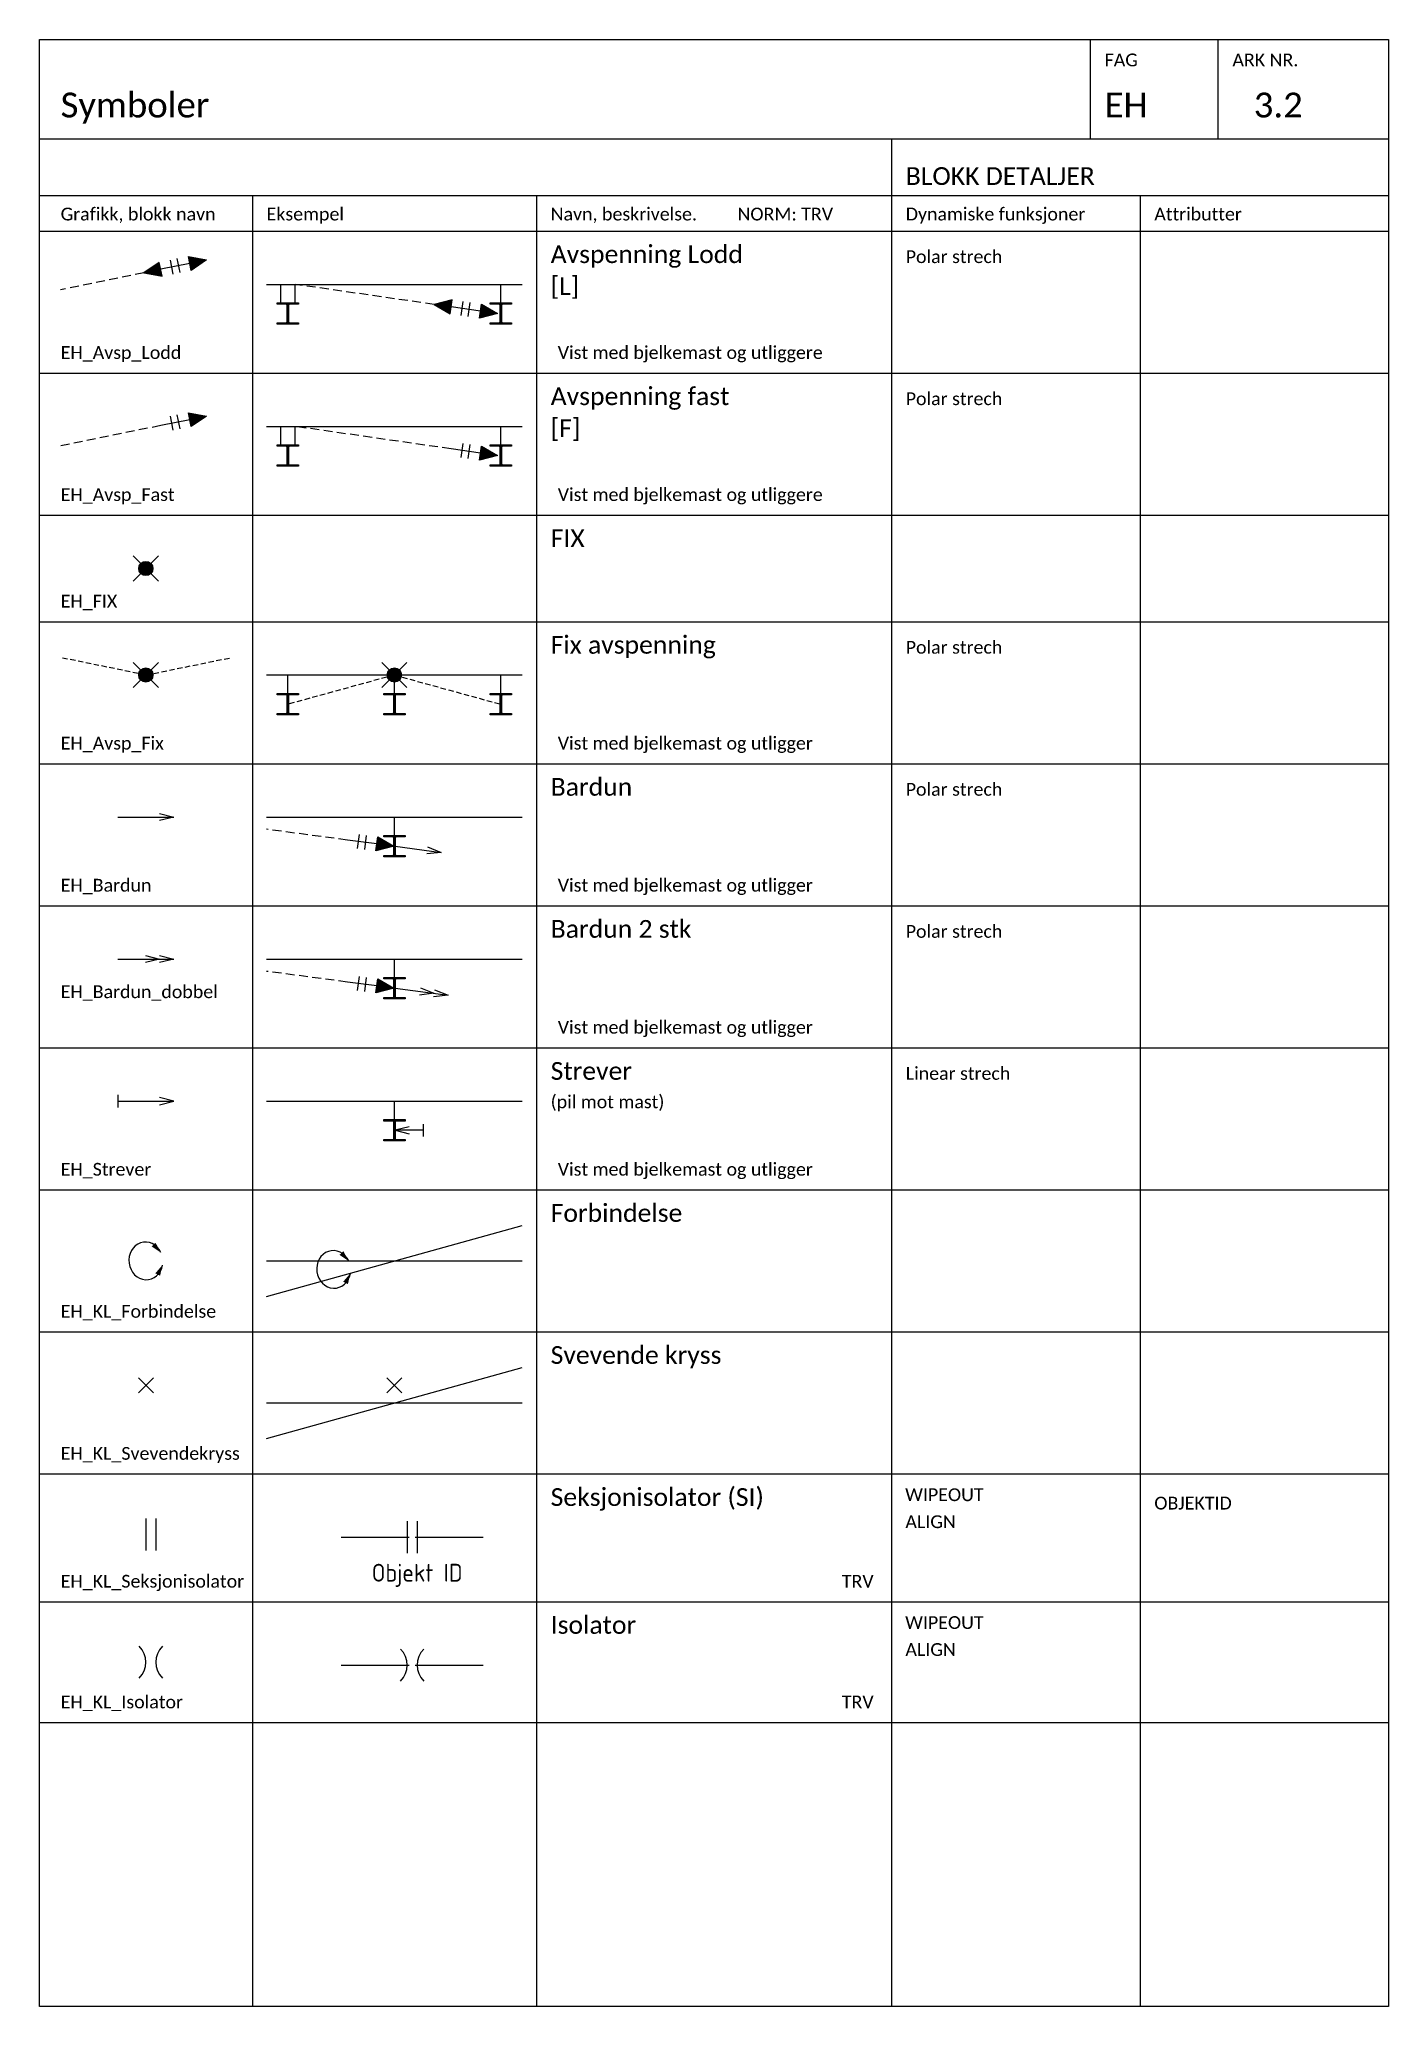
# Model space of a CAD drawing. Header units: metres. Extents: x -220 to 846, y -1228 to 277.
# Drawn here: x 210 to 400, y -614 to -337 of the extents above; entities that cross this region are included whole.
import ezdxf
from ezdxf.enums import TextEntityAlignment as Align

# ---------------------------------------------------------------- set-up
doc = ezdxf.new("R2010")
doc.units = ezdxf.units.M
doc.set_wipeout_variables(frame=1)
doc.linetypes.add('HIDDEN', pattern=[0.375, 0.25, -0.125])
doc.layers.add('-Wipeoutframe', color=7, linetype='Continuous', true_color=0xfefefe)
doc.layers.add('JBTEH_ATT_OBJEKTID', color=2, linetype='Continuous', lineweight=25)
for name, color, linetype in [('JBTEH_KL_Mast_staal', 2, 'Continuous'), ('JBTEH_KL_Utligger', 4, 'Continuous'), ('JBTEH_Komponenter', 4, 'Continuous'), ('JBTEH_KTL_Sort', 7, 'Continuous'), ('RAMME', 5, 'Continuous'), ('RAMME SYMBOLER', 4, 'Continuous'), ('RAMME TEKST', 7, 'Continuous')]:
    doc.layers.add(name, color=color, linetype=linetype)
doc.styles.add('Calibri', font='calibri.ttf')
doc.styles.add('ISO25', font='isocp.shx', dxfattribs={"width": 0.9, "height": 2.5})

msp = doc.modelspace()

# ---------------------------------------------------------------- texts
at = {"layer": 'RAMME TEKST', "linetype": 'ByBlock', "style": 'Calibri'}
for s, height, p in [('FAG', 1.8, (360, -340.8)), ('ARK NR.', 1.8, (378, -340.8)), ('Symboler', 3.5, (213, -348)), ('EH', 3.5, (360, -348)), ('3.2', 3.5, (381, -348)), ('BLOKK DETALJER', 2.5, (332, -357.5)), ('Grafikk, blokk navn', 1.8, (213, -362.5)), ('Eksempel', 1.8, (242, -362.5)), ('Navn, beskrivelse.         NORM: TRV', 1.8, (282, -362.5)), ('Dynamiske funksjoner', 1.8, (332, -362.5)), ('Attributter', 1.8, (367, -362.5)), ('Avspenning Lodd', 2.5, (282, -368.5)), ('Polar strech', 1.8, (332, -368.5)), ('[L]', 2.5, (282, -373)), ('EH_Avsp_Lodd', 1.8, (213, -382)), ('Vist med bjelkemast og utliggere', 1.8, (283, -382)), ('Avspenning fast', 2.5, (282, -388.5)), ('Polar strech', 1.8, (332, -388.5)), ('[F]', 2.5, (282, -393)), ('EH_Avsp_Fast', 1.8, (213, -402)), ('Vist med bjelkemast og utliggere', 1.8, (283, -402)), ('FIX', 2.5, (282, -408.5)), ('EH_FIX', 1.8, (213, -417)), ('Fix avspenning', 2.5, (282, -423.5)), ('Polar strech', 1.8, (332, -423.5)), ('EH_Avsp_Fix', 1.8, (213, -437)), ('Vist med bjelkemast og utligger', 1.8, (283, -437)), ('Bardun', 2.5, (282, -443.5)), ('Polar strech', 1.8, (332, -443.5)), ('EH_Bardun', 1.8, (213, -457)), ('Vist med bjelkemast og utligger', 1.8, (283, -457)), ('Bardun 2 stk', 2.5, (282, -463.5)), ('Polar strech', 1.8, (332, -463.5)), ('EH_Bardun_dobbel', 1.8, (213, -472)), ('Vist med bjelkemast og utligger', 1.8, (283, -477)), ('Strever', 2.5, (282, -483.5)), ('Linear strech', 1.8, (332, -483.5)), ('(pil mot mast)', 1.8, (282, -487.5)), ('EH_Strever', 1.8, (213, -497)), ('Vist med bjelkemast og utligger', 1.8, (283, -497)), ('Forbindelse', 2.5, (282, -503.5)), ('EH_KL_Forbindelse', 1.8, (213, -517)), ('Svevende kryss', 2.5, (282, -523.5)), ('EH_KL_Svevendekryss', 1.8, (213, -537)), ('EH_KL_Seksjonisolator', 1.8, (213, -555)), ('TRV', 1.8, (323, -555)), ('EH_KL_Isolator', 1.8, (213, -572)), ('TRV', 1.8, (323, -572))]:
    msp.add_text(s, height=height, dxfattribs=at).set_placement(p)
at = {"layer": 'RAMME TEKST', "style": 'Calibri'}
for s, p in [('WIPEOUT', (331.92, -542.82)), ('OBJEKTID', (367, -544)), ('ALIGN', (331.95, -546.62)), ('WIPEOUT', (331.92, -560.82)), ('ALIGN', (331.95, -564.62))]:
    msp.add_text(s, height=1.8, dxfattribs=at).set_placement(p)
at = {"layer": 'RAMME TEKST', "linetype": 'ByBlock', "char_height": 2.5, "attachment_point": 1, "style": 'Calibri'}
for s, insert in [('Seksjonisolator (SI)', (282, -541)), ('Isolator', (282, -559))]:
    msp.add_mtext_dynamic_manual_height_columns(s, width=46, gutter_width=6.5, heights=[0], dxfattribs=dict(at, insert=insert))

# ---------------------------------------------------------------- blocks, each defined once
blk = doc.blocks.new('*U100')
blk.add_line((0, 0), (7.875, 0))
blk.add_lwpolyline([(5.875, 0.5), (7.875, 0), (5.875, -0.5)])
blk = doc.blocks.new('*U95')
h = blk.add_hatch(color=4)
h.dxf.hatch_style = 1
h.paths.add_polyline_path([(14.29, 1.89), (13.89, 3.85), (11.73, 2.39)])
h = blk.add_hatch(color=4)
h.dxf.hatch_style = 1
h.paths.add_polyline_path([(18.38, 2.72), (17.98, 4.68), (20.55, 4.19)])
at = {"color": 4}
for p, q in [((18.18, 3.7), (14.09, 2.87)), ((15.85, 2.21), (15.45, 4.17)), ((16.83, 2.41), (16.43, 4.37))]:
    blk.add_line(p, q, dxfattribs=at)
at = {"linetype": 'HIDDEN', "ltscale": 5}
blk.add_line((11.73, 2.39), (0, 0), dxfattribs=at)
at = {"color": 4}
for points in [[(14.29, 1.89), (13.89, 3.85), (11.73, 2.39)], [(18.38, 2.72), (17.98, 4.68), (20.55, 4.19)]]:
    blk.add_lwpolyline(points, close=True, dxfattribs=at)
blk = doc.blocks.new('*U91')
h = blk.add_hatch(color=4)
h.dxf.hatch_style = 1
h.paths.add_polyline_path([(18.38, 2.72), (17.98, 4.68), (20.55, 4.19)])
at = {"linetype": 'HIDDEN', "ltscale": 5}
blk.add_line((14.09, 2.87), (0, 0), dxfattribs=at)
at = {"color": 4}
for p, q in [((18.18, 3.7), (14.09, 2.87)), ((15.85, 2.21), (15.45, 4.17)), ((16.83, 2.41), (16.43, 4.37))]:
    blk.add_line(p, q, dxfattribs=at)
blk.add_lwpolyline([(18.38, 2.72), (17.98, 4.68), (20.55, 4.19)], close=True, dxfattribs=at)
blk = doc.blocks.new('EH_KL_Forbinelse')
for points in [[(-0.24, 1.76, 0, 0.75, 0), (-1.25, 2.87, 0, 0, 0)], [(0, 0, 0, 0.75, 0), (-0.67, -1.34, 0, 0, 0)]]:
    blk.add_lwpolyline(points, format="xyseb")
blk.add_ellipse((-2.34, 0.57), major_axis=(-0.34, 2.63), ratio=0.899396, start_param=5.060386, end_param=10.660651)
blk = doc.blocks.new('*U104')
for p, q in [((0, 0.875), (0, -0.875)), ((0, 0), (7.875, 0)), ((7.875, 0), (5.875, 0.5)), ((5.875, -0.5), (7.875, 0))]:
    blk.add_line(p, q)
blk = doc.blocks.new('EH_FIX')
h = blk.add_hatch(color=256)
h.dxf.hatch_style = 1
edge = h.paths.add_edge_path()
edge.add_arc((0, 0), 1, 0, 360)
for p, q in [((1.77, 1.77), (-1.77, -1.77)), ((-1.77, 1.77), (1.77, -1.77))]:
    blk.add_line(p, q)
blk.add_circle((0, 0), 1)
blk = doc.blocks.new('EH_KL_Svevendekryss')
for p, q in [((-1.06, -1.06), (1.06, 1.06)), ((-1.06, 1.06), (1.06, -1.06))]:
    blk.add_line(p, q)
blk = doc.blocks.new('*U97')
h = blk.add_hatch(color=256)
h.dxf.hatch_style = 1
edge = h.paths.add_edge_path()
edge.add_arc((0, 0), 1, 0, 360)
at = {"linetype": 'HIDDEN', "ltscale": 3}
for q in [(-12, 2.44), (12, 2.44)]:
    blk.add_line((0, 0), q, dxfattribs=at)
for p, q in [((1.77, 1.77), (-1.77, -1.77)), ((-1.77, 1.77), (1.77, -1.77))]:
    blk.add_line(p, q)
blk.add_circle((0, 0), 1)
blk = doc.blocks.new('*U102')
blk.add_line((0, 0), (7.875, 0))
for points in [[(3.875, 0.5), (5.875, 0), (3.875, -0.5)], [(5.875, 0.5), (7.875, 0), (5.875, -0.5)]]:
    blk.add_lwpolyline(points)
blk = doc.blocks.new('*U96')
h = blk.add_hatch(color=4)
h.dxf.hatch_style = 1
h.paths.add_polyline_path([(21.84, -4.15), (22.12, -2.17), (19.59, -2.82)])
h = blk.add_hatch(color=4)
h.dxf.hatch_style = 1
h.paths.add_polyline_path([(25.97, -4.75), (26.25, -2.77), (28.5, -4.1)])
at = {"linetype": 'HIDDEN', "ltscale": 5}
blk.add_line((19.59, -2.82), (0, 0), dxfattribs=at)
at = {"color": 4}
for p, q in [((23.41, -4.38), (23.69, -2.4)), ((24.4, -4.52), (24.68, -2.54)), ((26.11, -3.76), (21.98, -3.16))]:
    blk.add_line(p, q, dxfattribs=at)
for points in [[(21.84, -4.15), (22.12, -2.17), (19.59, -2.82)], [(25.97, -4.75), (26.25, -2.77), (28.5, -4.1)]]:
    blk.add_lwpolyline(points, close=True, dxfattribs=at)
blk = doc.blocks.new('*U92')
h = blk.add_hatch(color=4)
h.dxf.hatch_style = 1
h.paths.add_polyline_path([(25.97, -4.75), (26.25, -2.77), (28.5, -4.1)])
at = {"linetype": 'HIDDEN', "ltscale": 5}
blk.add_line((21.98, -3.16), (0, 0), dxfattribs=at)
at = {"color": 4}
for p, q in [((23.41, -4.38), (23.69, -2.4)), ((24.4, -4.52), (24.68, -2.54)), ((26.11, -3.76), (21.98, -3.16))]:
    blk.add_line(p, q, dxfattribs=at)
blk.add_lwpolyline([(25.97, -4.75), (26.25, -2.77), (28.5, -4.1)], close=True, dxfattribs=at)
blk = doc.blocks.new('*U98')
h = blk.add_hatch(color=256)
h.dxf.hatch_style = 1
edge = h.paths.add_edge_path()
edge.add_arc((0, 0), 1, 0, 360)
at = {"linetype": 'HIDDEN', "ltscale": 3}
for q in [(-14.91, -4.1), (14.91, -4.1)]:
    blk.add_line((0, 0), q, dxfattribs=at)
for p, q in [((1.77, 1.77), (-1.77, -1.77)), ((-1.77, 1.77), (1.77, -1.77))]:
    blk.add_line(p, q)
blk.add_circle((0, 0), 1)
blk = doc.blocks.new('*U99')
blk.add_line((0, 0), (6.5, -0.86))
blk.add_lwpolyline([(4.58, -0.1), (6.5, -0.86), (4.45, -1.09)])
blk = doc.blocks.new('*U93')
h = blk.add_hatch(color=4)
h.dxf.hatch_style = 1
h.paths.add_polyline_path([(15.39, -3.05), (15.65, -1.07), (17.91, -2.37)])
at = {"linetype": 'HIDDEN', "ltscale": 5}
blk.add_line((11.38, -1.51), (0, 0), dxfattribs=at)
at = {"color": 4}
for p, q in [((15.52, -2.06), (11.38, -1.51)), ((12.82, -2.71), (13.08, -0.73)), ((13.81, -2.84), (14.08, -0.86))]:
    blk.add_line(p, q, dxfattribs=at)
blk.add_lwpolyline([(15.39, -3.05), (15.65, -1.07), (17.91, -2.37)], close=True, dxfattribs=at)
blk = doc.blocks.new('*U94')
h = blk.add_hatch(color=4)
h.dxf.hatch_style = 1
h.paths.add_polyline_path([(15.39, -3.04), (15.65, -1.05), (17.91, -2.36)])
at = {"linetype": 'HIDDEN', "ltscale": 5}
blk.add_line((11.38, -1.5), (0, 0), dxfattribs=at)
at = {"color": 4}
for p, q in [((15.52, -2.05), (11.38, -1.5)), ((12.82, -2.7), (13.08, -0.72)), ((13.81, -2.83), (14.08, -0.85))]:
    blk.add_line(p, q, dxfattribs=at)
blk.add_lwpolyline([(15.39, -3.04), (15.65, -1.05), (17.91, -2.36)], close=True, dxfattribs=at)
blk = doc.blocks.new('*U101')
blk.add_line((0, 0), (7.46, -0.97))
for points in [[(3.56, 0.04), (5.48, -0.71), (3.43, -0.95)], [(5.54, -0.22), (7.46, -0.97), (5.41, -1.21)]]:
    blk.add_lwpolyline(points)
blk = doc.blocks.new('*U103')
for p, q in [((0, 0.875), (0, -0.875)), ((0, 0), (4, 0)), ((4, 0), (2, 0.5)), ((2, -0.5), (4, 0))]:
    blk.add_line(p, q)
blk = doc.blocks.new('*U131')
at = {"layer": 'JBTEH_ATT_OBJEKTID', "style": 'ISO25'}
blk.add_attdef('OBJEKTID', text='', height=2.5, dxfattribs=at).set_placement((1.4, -6.25), align=Align.CENTER)
blk.add_wipeout([(0.302, -0.6), (0.302, 0.6), (1.098, 0.6), (1.098, -0.6)]).dxf.layer = '-Wipeoutframe'
at = {"color": 7}
for p, q in [((0, 2.25), (0, -2.25)), ((1.4, 2.25), (1.4, -2.25))]:
    blk.add_line(p, q, dxfattribs=at)
blk = doc.blocks.new('*U128')
blk.add_wipeout([(0.3, 0), (0.25, 0.6), (1.15, 0.6), (1.1, 0), (1.15, -0.6), (0.25, -0.6)]).dxf.layer = '-Wipeoutframe'
at = {"color": 7}
for centre, start, end in [((-3.2, 0), 315.3217, 44.6783), ((4.6, 0), 135.3217, 224.6783)]:
    blk.add_arc(centre, 3.2, start, end, dxfattribs=at)

# ---------------------------------------------------------------- hatches: boundary and pattern name
at = {"layer": 'JBTEH_KL_Mast_staal'}
h = msp.add_hatch(color=256, dxfattribs=at)
h.dxf.hatch_style = 1
edge = h.paths.add_edge_path()
edge.add_line((243.5, -376.9), (244.76, -376.9))
edge.add_arc((244.76, -376.75), 0.15, 270, 360)
edge.add_line((244.91, -376.75), (244.91, -374.45))
edge.add_arc((244.76, -374.45), 0.15, 0, 90)
edge.add_line((244.76, -374.3), (243.5, -374.3))
edge.add_line((243.5, -374.3), (243.5, -374.1))
edge.add_line((243.5, -374.1), (246.5, -374.1))
edge.add_line((246.5, -374.1), (246.5, -374.3))
edge.add_line((246.5, -374.3), (245.24, -374.3))
edge.add_arc((245.24, -374.45), 0.15, 90, 180)
edge.add_line((245.09, -374.45), (245.09, -376.75))
edge.add_arc((245.24, -376.75), 0.15, 180, 270)
edge.add_line((245.24, -376.9), (246.5, -376.9))
edge.add_line((246.5, -376.9), (246.5, -377.1))
edge.add_line((246.5, -377.1), (243.5, -377.1))
edge.add_line((243.5, -377.1), (243.5, -376.9))
h = msp.add_hatch(color=256, dxfattribs=at)
h.dxf.hatch_style = 1
edge = h.paths.add_edge_path()
edge.add_line((273.5, -376.9), (274.76, -376.9))
edge.add_arc((274.76, -376.75), 0.15, 270, 360)
edge.add_line((274.91, -376.75), (274.91, -374.45))
edge.add_arc((274.76, -374.45), 0.15, 0, 90)
edge.add_line((274.76, -374.3), (273.5, -374.3))
edge.add_line((273.5, -374.3), (273.5, -374.1))
edge.add_line((273.5, -374.1), (276.5, -374.1))
edge.add_line((276.5, -374.1), (276.5, -374.3))
edge.add_line((276.5, -374.3), (275.24, -374.3))
edge.add_arc((275.24, -374.45), 0.15, 90, 180)
edge.add_line((275.09, -374.45), (275.09, -376.75))
edge.add_arc((275.24, -376.75), 0.15, 180, 270)
edge.add_line((275.24, -376.9), (276.5, -376.9))
edge.add_line((276.5, -376.9), (276.5, -377.1))
edge.add_line((276.5, -377.1), (273.5, -377.1))
edge.add_line((273.5, -377.1), (273.5, -376.9))
h = msp.add_hatch(color=256, dxfattribs=at)
h.dxf.hatch_style = 1
edge = h.paths.add_edge_path()
edge.add_line((243.5, -396.9), (244.76, -396.9))
edge.add_arc((244.76, -396.75), 0.15, 270, 360)
edge.add_line((244.91, -396.75), (244.91, -394.45))
edge.add_arc((244.76, -394.45), 0.15, 0, 90)
edge.add_line((244.76, -394.3), (243.5, -394.3))
edge.add_line((243.5, -394.3), (243.5, -394.1))
edge.add_line((243.5, -394.1), (246.5, -394.1))
edge.add_line((246.5, -394.1), (246.5, -394.3))
edge.add_line((246.5, -394.3), (245.24, -394.3))
edge.add_arc((245.24, -394.45), 0.15, 90, 180)
edge.add_line((245.09, -394.45), (245.09, -396.75))
edge.add_arc((245.24, -396.75), 0.15, 180, 270)
edge.add_line((245.24, -396.9), (246.5, -396.9))
edge.add_line((246.5, -396.9), (246.5, -397.1))
edge.add_line((246.5, -397.1), (243.5, -397.1))
edge.add_line((243.5, -397.1), (243.5, -396.9))
h = msp.add_hatch(color=256, dxfattribs=at)
h.dxf.hatch_style = 1
edge = h.paths.add_edge_path()
edge.add_line((273.5, -396.9), (274.76, -396.9))
edge.add_arc((274.76, -396.75), 0.15, 270, 360)
edge.add_line((274.91, -396.75), (274.91, -394.45))
edge.add_arc((274.76, -394.45), 0.15, 0, 90)
edge.add_line((274.76, -394.3), (273.5, -394.3))
edge.add_line((273.5, -394.3), (273.5, -394.1))
edge.add_line((273.5, -394.1), (276.5, -394.1))
edge.add_line((276.5, -394.1), (276.5, -394.3))
edge.add_line((276.5, -394.3), (275.24, -394.3))
edge.add_arc((275.24, -394.45), 0.15, 90, 180)
edge.add_line((275.09, -394.45), (275.09, -396.75))
edge.add_arc((275.24, -396.75), 0.15, 180, 270)
edge.add_line((275.24, -396.9), (276.5, -396.9))
edge.add_line((276.5, -396.9), (276.5, -397.1))
edge.add_line((276.5, -397.1), (273.5, -397.1))
edge.add_line((273.5, -397.1), (273.5, -396.9))
h = msp.add_hatch(color=256, dxfattribs=at)
h.dxf.hatch_style = 1
edge = h.paths.add_edge_path()
edge.add_line((243.5, -431.9), (244.76, -431.9))
edge.add_arc((244.76, -431.75), 0.15, 270, 360)
edge.add_line((244.91, -431.75), (244.91, -429.45))
edge.add_arc((244.76, -429.45), 0.15, 0, 90)
edge.add_line((244.76, -429.3), (243.5, -429.3))
edge.add_line((243.5, -429.3), (243.5, -429.1))
edge.add_line((243.5, -429.1), (246.5, -429.1))
edge.add_line((246.5, -429.1), (246.5, -429.3))
edge.add_line((246.5, -429.3), (245.24, -429.3))
edge.add_arc((245.24, -429.45), 0.15, 90, 180)
edge.add_line((245.09, -429.45), (245.09, -431.75))
edge.add_arc((245.24, -431.75), 0.15, 180, 270)
edge.add_line((245.24, -431.9), (246.5, -431.9))
edge.add_line((246.5, -431.9), (246.5, -432.1))
edge.add_line((246.5, -432.1), (243.5, -432.1))
edge.add_line((243.5, -432.1), (243.5, -431.9))
h = msp.add_hatch(color=256, dxfattribs=at)
h.dxf.hatch_style = 1
edge = h.paths.add_edge_path()
edge.add_line((258.5, -431.9), (259.76, -431.9))
edge.add_arc((259.76, -431.75), 0.15, 270, 360)
edge.add_line((259.91, -431.75), (259.91, -429.45))
edge.add_arc((259.76, -429.45), 0.15, 0, 90)
edge.add_line((259.76, -429.3), (258.5, -429.3))
edge.add_line((258.5, -429.3), (258.5, -429.1))
edge.add_line((258.5, -429.1), (261.5, -429.1))
edge.add_line((261.5, -429.1), (261.5, -429.3))
edge.add_line((261.5, -429.3), (260.24, -429.3))
edge.add_arc((260.24, -429.45), 0.15, 90, 180)
edge.add_line((260.09, -429.45), (260.09, -431.75))
edge.add_arc((260.24, -431.75), 0.15, 180, 270)
edge.add_line((260.24, -431.9), (261.5, -431.9))
edge.add_line((261.5, -431.9), (261.5, -432.1))
edge.add_line((261.5, -432.1), (258.5, -432.1))
edge.add_line((258.5, -432.1), (258.5, -431.9))
h = msp.add_hatch(color=256, dxfattribs=at)
h.dxf.hatch_style = 1
edge = h.paths.add_edge_path()
edge.add_line((273.5, -431.9), (274.76, -431.9))
edge.add_arc((274.76, -431.75), 0.15, 270, 360)
edge.add_line((274.91, -431.75), (274.91, -429.45))
edge.add_arc((274.76, -429.45), 0.15, 0, 90)
edge.add_line((274.76, -429.3), (273.5, -429.3))
edge.add_line((273.5, -429.3), (273.5, -429.1))
edge.add_line((273.5, -429.1), (276.5, -429.1))
edge.add_line((276.5, -429.1), (276.5, -429.3))
edge.add_line((276.5, -429.3), (275.24, -429.3))
edge.add_arc((275.24, -429.45), 0.15, 90, 180)
edge.add_line((275.09, -429.45), (275.09, -431.75))
edge.add_arc((275.24, -431.75), 0.15, 180, 270)
edge.add_line((275.24, -431.9), (276.5, -431.9))
edge.add_line((276.5, -431.9), (276.5, -432.1))
edge.add_line((276.5, -432.1), (273.5, -432.1))
edge.add_line((273.5, -432.1), (273.5, -431.9))
h = msp.add_hatch(color=256, dxfattribs=at)
h.dxf.hatch_style = 1
edge = h.paths.add_edge_path()
edge.add_line((258.5, -451.9), (259.76, -451.9))
edge.add_arc((259.76, -451.75), 0.15, 270, 360)
edge.add_line((259.91, -451.75), (259.91, -449.45))
edge.add_arc((259.76, -449.45), 0.15, 0, 90)
edge.add_line((259.76, -449.3), (258.5, -449.3))
edge.add_line((258.5, -449.3), (258.5, -449.1))
edge.add_line((258.5, -449.1), (261.5, -449.1))
edge.add_line((261.5, -449.1), (261.5, -449.3))
edge.add_line((261.5, -449.3), (260.24, -449.3))
edge.add_arc((260.24, -449.45), 0.15, 90, 180)
edge.add_line((260.09, -449.45), (260.09, -451.75))
edge.add_arc((260.24, -451.75), 0.15, 180, 270)
edge.add_line((260.24, -451.9), (261.5, -451.9))
edge.add_line((261.5, -451.9), (261.5, -452.1))
edge.add_line((261.5, -452.1), (258.5, -452.1))
edge.add_line((258.5, -452.1), (258.5, -451.9))
h = msp.add_hatch(color=256, dxfattribs=at)
h.dxf.hatch_style = 1
edge = h.paths.add_edge_path()
edge.add_line((258.5, -471.9), (259.76, -471.9))
edge.add_arc((259.76, -471.75), 0.15, 270, 360)
edge.add_line((259.91, -471.75), (259.91, -469.45))
edge.add_arc((259.76, -469.45), 0.15, 0, 90)
edge.add_line((259.76, -469.3), (258.5, -469.3))
edge.add_line((258.5, -469.3), (258.5, -469.1))
edge.add_line((258.5, -469.1), (261.5, -469.1))
edge.add_line((261.5, -469.1), (261.5, -469.3))
edge.add_line((261.5, -469.3), (260.24, -469.3))
edge.add_arc((260.24, -469.45), 0.15, 90, 180)
edge.add_line((260.09, -469.45), (260.09, -471.75))
edge.add_arc((260.24, -471.75), 0.15, 180, 270)
edge.add_line((260.24, -471.9), (261.5, -471.9))
edge.add_line((261.5, -471.9), (261.5, -472.1))
edge.add_line((261.5, -472.1), (258.5, -472.1))
edge.add_line((258.5, -472.1), (258.5, -471.9))
h = msp.add_hatch(color=256, dxfattribs=at)
h.dxf.hatch_style = 1
edge = h.paths.add_edge_path()
edge.add_line((258.5, -491.9), (259.76, -491.9))
edge.add_arc((259.76, -491.75), 0.15, 270, 360)
edge.add_line((259.91, -491.75), (259.91, -489.45))
edge.add_arc((259.76, -489.45), 0.15, 0, 90)
edge.add_line((259.76, -489.3), (258.5, -489.3))
edge.add_line((258.5, -489.3), (258.5, -489.1))
edge.add_line((258.5, -489.1), (261.5, -489.1))
edge.add_line((261.5, -489.1), (261.5, -489.3))
edge.add_line((261.5, -489.3), (260.24, -489.3))
edge.add_arc((260.24, -489.45), 0.15, 90, 180)
edge.add_line((260.09, -489.45), (260.09, -491.75))
edge.add_arc((260.24, -491.75), 0.15, 180, 270)
edge.add_line((260.24, -491.9), (261.5, -491.9))
edge.add_line((261.5, -491.9), (261.5, -492.1))
edge.add_line((261.5, -492.1), (258.5, -492.1))
edge.add_line((258.5, -492.1), (258.5, -491.9))

# ---------------------------------------------------------------- linework, layer by layer
at = {"color": 8}
msp.add_line((330, -352), (330, -532), dxfattribs=at)
for p, q in [((242, -371.5), (278, -371.5)), ((242, -391.5), (278, -391.5)), ((242, -426.5), (278, -426.5)), ((242, -446.5), (278, -446.5)), ((242, -466.5), (278, -466.5)), ((242, -486.5), (278, -486.5)), ((242, -514), (278, -504)), ((242, -509), (278, -509)), ((242, -534), (278, -524)), ((242, -529), (278, -529))]:
    msp.add_line(p, q)
at = {"layer": 'JBTEH_KL_Mast_staal'}
for points in [[(243.5, -376.9), (244.76, -376.9, 0.414214), (244.91, -376.75), (244.91, -374.45, 0.414214), (244.76, -374.3), (243.5, -374.3), (243.5, -374.1), (246.5, -374.1), (246.5, -374.3), (245.24, -374.3, 0.414214), (245.09, -374.45), (245.09, -376.75, 0.414214), (245.24, -376.9), (246.5, -376.9), (246.5, -377.1), (243.5, -377.1)], [(273.5, -376.9), (274.76, -376.9, 0.414214), (274.91, -376.75), (274.91, -374.45, 0.414214), (274.76, -374.3), (273.5, -374.3), (273.5, -374.1), (276.5, -374.1), (276.5, -374.3), (275.24, -374.3, 0.414214), (275.09, -374.45), (275.09, -376.75, 0.414214), (275.24, -376.9), (276.5, -376.9), (276.5, -377.1), (273.5, -377.1)], [(243.5, -396.9), (244.76, -396.9, 0.414214), (244.91, -396.75), (244.91, -394.45, 0.414214), (244.76, -394.3), (243.5, -394.3), (243.5, -394.1), (246.5, -394.1), (246.5, -394.3), (245.24, -394.3, 0.414214), (245.09, -394.45), (245.09, -396.75, 0.414214), (245.24, -396.9), (246.5, -396.9), (246.5, -397.1), (243.5, -397.1)], [(273.5, -396.9), (274.76, -396.9, 0.414214), (274.91, -396.75), (274.91, -394.45, 0.414214), (274.76, -394.3), (273.5, -394.3), (273.5, -394.1), (276.5, -394.1), (276.5, -394.3), (275.24, -394.3, 0.414214), (275.09, -394.45), (275.09, -396.75, 0.414214), (275.24, -396.9), (276.5, -396.9), (276.5, -397.1), (273.5, -397.1)], [(243.5, -431.9), (244.76, -431.9, 0.414214), (244.91, -431.75), (244.91, -429.45, 0.414214), (244.76, -429.3), (243.5, -429.3), (243.5, -429.1), (246.5, -429.1), (246.5, -429.3), (245.24, -429.3, 0.414214), (245.09, -429.45), (245.09, -431.75, 0.414214), (245.24, -431.9), (246.5, -431.9), (246.5, -432.1), (243.5, -432.1)], [(258.5, -431.9), (259.76, -431.9, 0.414214), (259.91, -431.75), (259.91, -429.45, 0.414214), (259.76, -429.3), (258.5, -429.3), (258.5, -429.1), (261.5, -429.1), (261.5, -429.3), (260.24, -429.3, 0.414214), (260.09, -429.45), (260.09, -431.75, 0.414214), (260.24, -431.9), (261.5, -431.9), (261.5, -432.1), (258.5, -432.1)], [(273.5, -431.9), (274.76, -431.9, 0.414214), (274.91, -431.75), (274.91, -429.45, 0.414214), (274.76, -429.3), (273.5, -429.3), (273.5, -429.1), (276.5, -429.1), (276.5, -429.3), (275.24, -429.3, 0.414214), (275.09, -429.45), (275.09, -431.75, 0.414214), (275.24, -431.9), (276.5, -431.9), (276.5, -432.1), (273.5, -432.1)], [(258.5, -451.9), (259.76, -451.9, 0.414214), (259.91, -451.75), (259.91, -449.45, 0.414214), (259.76, -449.3), (258.5, -449.3), (258.5, -449.1), (261.5, -449.1), (261.5, -449.3), (260.24, -449.3, 0.414214), (260.09, -449.45), (260.09, -451.75, 0.414214), (260.24, -451.9), (261.5, -451.9), (261.5, -452.1), (258.5, -452.1)], [(258.5, -471.9), (259.76, -471.9, 0.414214), (259.91, -471.75), (259.91, -469.45, 0.414214), (259.76, -469.3), (258.5, -469.3), (258.5, -469.1), (261.5, -469.1), (261.5, -469.3), (260.24, -469.3, 0.414214), (260.09, -469.45), (260.09, -471.75, 0.414214), (260.24, -471.9), (261.5, -471.9), (261.5, -472.1), (258.5, -472.1)], [(258.5, -491.9), (259.76, -491.9, 0.414214), (259.91, -491.75), (259.91, -489.45, 0.414214), (259.76, -489.3), (258.5, -489.3), (258.5, -489.1), (261.5, -489.1), (261.5, -489.3), (260.24, -489.3, 0.414214), (260.09, -489.45), (260.09, -491.75, 0.414214), (260.24, -491.9), (261.5, -491.9), (261.5, -492.1), (258.5, -492.1)]]:
    msp.add_lwpolyline(points, format="xyb", close=True, dxfattribs=at)
at = {"layer": 'JBTEH_KL_Utligger'}
for p, q in [((244, -374.1), (244, -371.5)), ((246, -374.1), (246, -371.5)), ((275, -374.1), (275, -371.5)), ((244, -394.1), (244, -391.5)), ((246, -394.1), (246, -391.5)), ((275, -394.1), (275, -391.5)), ((245, -429.1), (245, -426.5)), ((260, -429.1), (260, -426.5)), ((275, -429.1), (275, -426.5)), ((260, -449.1), (260, -446.5)), ((260, -469.1), (260, -466.5)), ((260, -489.1), (260, -486.5))]:
    msp.add_line(p, q, dxfattribs=at)
at = {"layer": 'JBTEH_KTL_Sort'}
for p, q in [((252.5, -547.9), (272.5, -547.9)), ((252.5, -565.9), (272.5, -565.9))]:
    msp.add_line(p, q, dxfattribs=at)
at = {"layer": 'RAMME'}
msp.add_line((210, -351), (400, -351), dxfattribs=at)
msp.add_lwpolyline([(400, -614), (210, -614), (210, -337), (400, -337)], close=True, dxfattribs=at)
at = {"layer": 'RAMME SYMBOLER'}
for p, q in [((358, -351), (358, -337)), ((376, -351), (376, -337)), ((330, -351), (330, -614)), ((210, -359), (400, -359)), ((240, -359), (240, -614)), ((280, -359), (280, -614)), ((365, -359), (365, -614)), ((210, -364), (400, -364)), ((210, -384), (400, -384)), ((210, -404), (400, -404)), ((210, -419), (400, -419)), ((210, -439), (400, -439)), ((210, -459), (400, -459)), ((210, -479), (400, -479)), ((210, -499), (400, -499)), ((210, -519), (400, -519)), ((210, -539), (400, -539)), ((210, -557), (400, -557)), ((210, -574), (400, -574))]:
    msp.add_line(p, q, dxfattribs=at)

# ---------------------------------------------------------------- block references
at = {"layer": 'JBTEH_Komponenter'}
for name, p in [('*U95', (213, -372.25)), ('*U96', (246, -371.5)), ('*U91', (213, -394.25)), ('*U92', (246, -391.5)), ('EH_FIX', (225, -411.5)), ('*U97', (225, -426.5)), ('*U98', (260, -426.5)), ('*U100', (221.06, -446.5)), ('*U93', (242, -448.23)), ('*U99', (260.09, -450.61)), ('*U102', (221.06, -466.5)), ('*U94', (242, -468.23)), ('*U101', (260.09, -470.61)), ('*U104', (221.06, -486.5)), ('EH_KL_Forbinelse', (227.34, -509.57)), ('EH_KL_Forbinelse', (253.79, -510.76)), ('EH_KL_Svevendekryss', (225, -526.5)), ('EH_KL_Svevendekryss', (260, -526.5))]:
    msp.add_blockref(name, p, dxfattribs=at)
at = {"layer": 'JBTEH_Komponenter', "rotation": 180}
msp.add_blockref('*U103', (264.09, -490.6), dxfattribs=at)

msp.set_redraw_order([(e.dxf.handle, doc.entitydb.next_handle()) for e in msp.query("TEXT MTEXT ATTDEF DIMENSION ARC_DIMENSION")])  # texts and dimensions are drawn at this point

# ---------------------------------------------------------------- next in the draw order: block references
at = {"layer": 'JBTEH_Komponenter'}
for name, p in [('*U131', (225, -547.5)), ('*U128', (225, -565.5)), ('*U128', (261.8, -565.9))]:
    msp.add_blockref(name, p, dxfattribs=at)
msp.add_blockref('*U131', (261.8, -547.9), dxfattribs=at).add_auto_attribs({'OBJEKTID': 'Objekt ID'})

doc.saveas('drawing.dxf')
